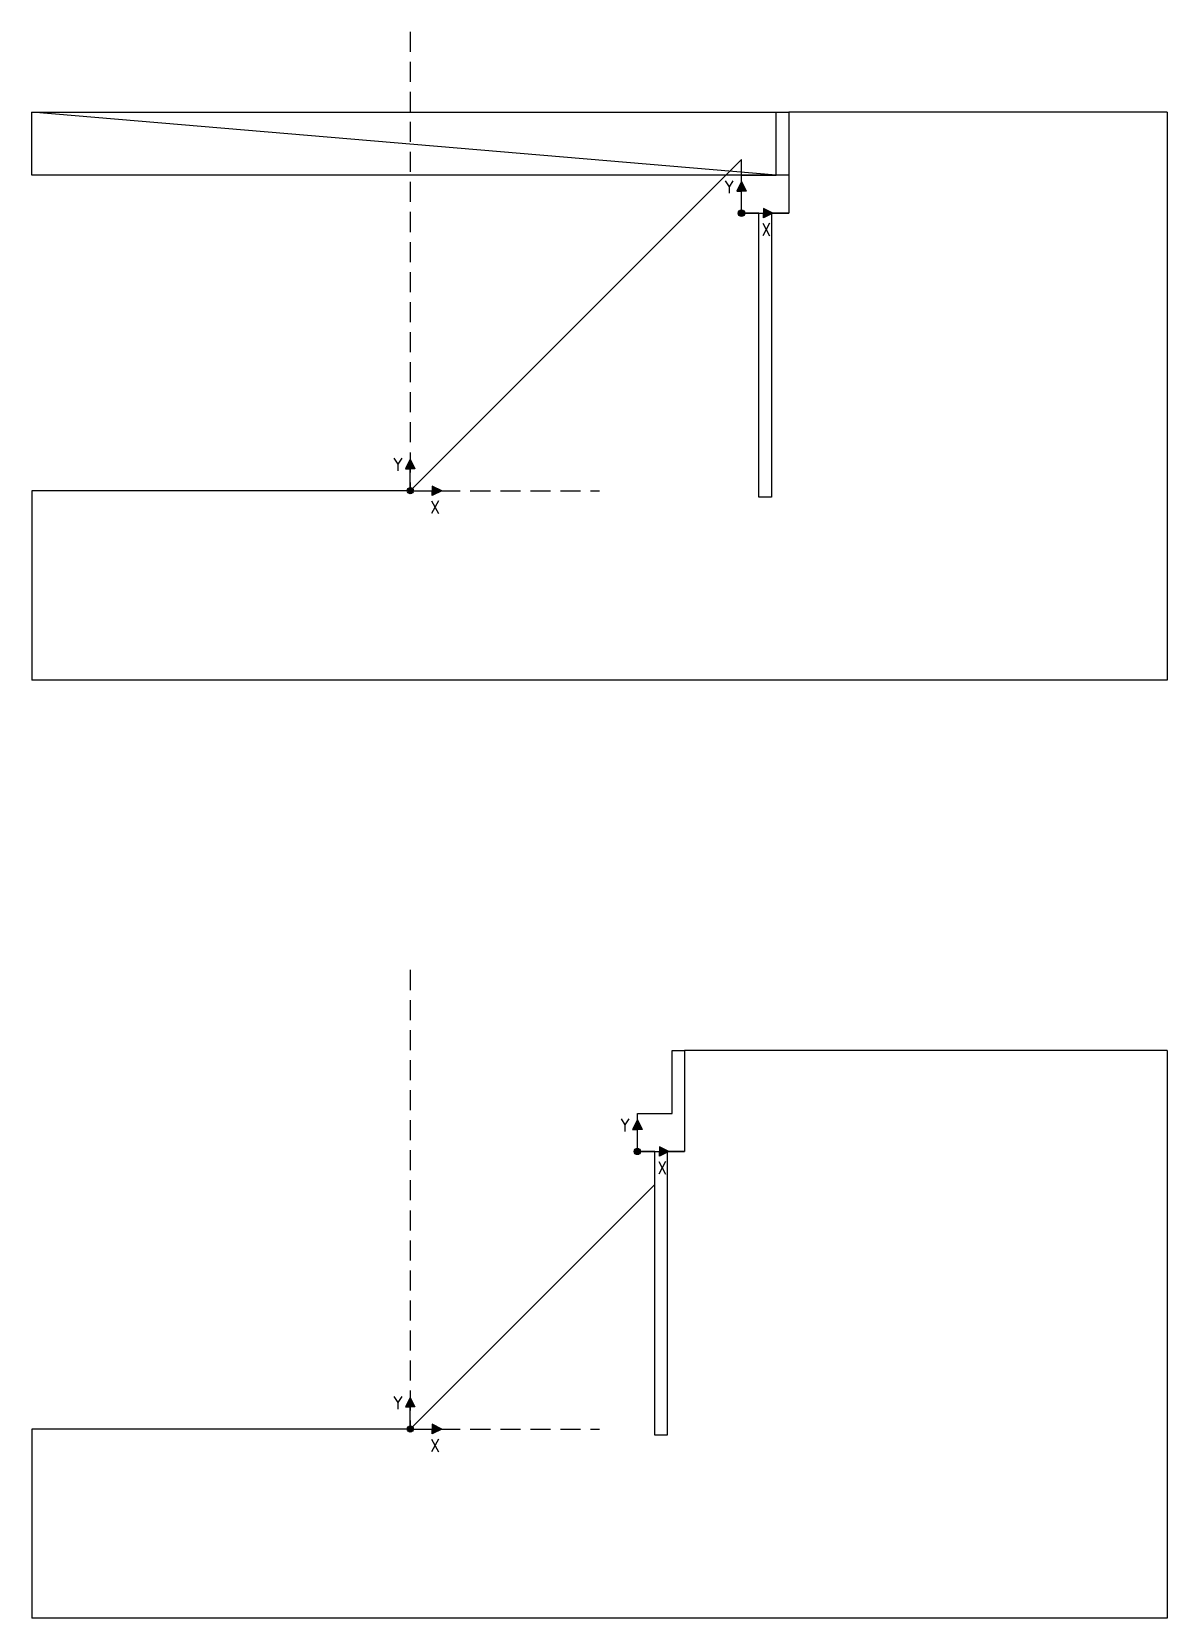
# Model space of a CAD drawing. Header units: millimetres. Extents: x -137513 to 317531, y -53692 to 125625.
# Drawn here: x -137513 to -101513, y -30299 to 20000 of the extents above; entities that cross this region are included whole.
import ezdxf

# ---------------------------------------------------------------- set-up
doc = ezdxf.new("R2010")
doc.units = ezdxf.units.MM
doc.linetypes.add('DASHED', pattern=[19.05, 12.7, -6.35])
for name, color, linetype in [('01', 1, 'Continuous'), ('04', 4, 'Continuous'), ('05', 5, 'Continuous'), ('09', 9, 'Continuous'), ('Coordinates_03', 3, 'Continuous'), ('Coordinates_06', 6, 'Continuous')]:
    doc.layers.add(name, color=color, linetype=linetype)
doc.styles.add('Romans', font='romans.shx', dxfattribs={"width": 0.9, "height": 400})

msp = doc.modelspace()

# ---------------------------------------------------------------- texts
at = {"layer": 'Coordinates_03', "style": 'Romans', "width": 0.9}
for s, p in [('Y', (-115543.3, 14877.1)), ('X', (-114381.7, 13527)), ('Y', (-118843.3, -14869)), ('X', (-117681.7, -16219.1))]:
    msp.add_text(s, height=400, dxfattribs=at).set_placement(p)
at = {"layer": 'Coordinates_06', "style": 'Romans', "width": 0.9}
for s, p in [('Y', (-126043.3, 6077.1)), ('X', (-124881.7, 4727)), ('Y', (-126043.3, -23669)), ('X', (-124881.7, -25019.1))]:
    msp.add_text(s, height=400, dxfattribs=at).set_placement(p)

# ---------------------------------------------------------------- hatches: boundary and pattern name
at = {"layer": 'Coordinates_03', "transparency": 33554534}
h = msp.add_hatch(color=256, dxfattribs=at)
h.dxf.hatch_style = 1
h.paths.add_polyline_path([(-115012.8, 15247.4), (-115162.8, 14947.4), (-115012.8, 14947.4), (-114862.8, 14947.4)])
h = msp.add_hatch(color=256, dxfattribs=at)
h.dxf.hatch_style = 1
h.paths.add_polyline_path([(-114912.8, 14247.4), (-115012.8, 14247.4), (-115012.8, 14347.4, 0.4142136), (-115112.8, 14247.4, 1)])
h = msp.add_hatch(color=256, dxfattribs=at)
h.dxf.hatch_style = 1
h.paths.add_polyline_path([(-115012.8, 14347.4), (-115012.8, 14247.4), (-114912.8, 14247.4, 0.4142136)], flags=17)
h = msp.add_hatch(color=256, dxfattribs=at)
h.dxf.hatch_style = 1
h.paths.add_polyline_path([(-114312.8, 14397.4), (-114312.8, 14247.4), (-114312.8, 14097.4), (-114012.8, 14247.4)])
h = msp.add_hatch(color=256, dxfattribs=at)
h.dxf.hatch_style = 1
h.paths.add_polyline_path([(-118312.8, -14498.7), (-118462.8, -14798.7), (-118312.8, -14798.7), (-118162.8, -14798.7)])
h = msp.add_hatch(color=256, dxfattribs=at)
h.dxf.hatch_style = 1
h.paths.add_polyline_path([(-118212.8, -15498.7), (-118312.8, -15498.7), (-118312.8, -15398.7, 0.4142136), (-118412.8, -15498.7, 1)])
h = msp.add_hatch(color=256, dxfattribs=at)
h.dxf.hatch_style = 1
h.paths.add_polyline_path([(-118312.8, -15398.7), (-118312.8, -15498.7), (-118212.8, -15498.7, 0.4142136)], flags=17)
h = msp.add_hatch(color=256, dxfattribs=at)
h.dxf.hatch_style = 1
h.paths.add_polyline_path([(-117612.8, -15348.7), (-117612.8, -15498.7), (-117612.8, -15648.7), (-117312.8, -15498.7)])
at = {"layer": 'Coordinates_06', "transparency": 33554534}
h = msp.add_hatch(color=256, dxfattribs=at)
h.dxf.hatch_style = 1
h.paths.add_polyline_path([(-125512.8, 6447.4), (-125662.8, 6147.4), (-125512.8, 6147.4), (-125362.8, 6147.4)])
h = msp.add_hatch(color=256, dxfattribs=at)
h.dxf.hatch_style = 1
h.paths.add_polyline_path([(-125412.8, 5447.4), (-125512.8, 5447.4), (-125512.8, 5547.4, 0.4142136), (-125612.8, 5447.4, 1)])
h = msp.add_hatch(color=256, dxfattribs=at)
h.dxf.hatch_style = 1
h.paths.add_polyline_path([(-125512.8, 5547.4), (-125512.8, 5447.4), (-125412.8, 5447.4, 0.4142136)], flags=17)
h = msp.add_hatch(color=256, dxfattribs=at)
h.dxf.hatch_style = 1
h.paths.add_polyline_path([(-124812.8, 5597.4), (-124812.8, 5447.4), (-124812.8, 5297.4), (-124512.8, 5447.4)])
h = msp.add_hatch(color=256, dxfattribs=at)
h.dxf.hatch_style = 1
h.paths.add_polyline_path([(-125512.8, -23298.7), (-125662.8, -23598.7), (-125512.8, -23598.7), (-125362.8, -23598.7)])
h = msp.add_hatch(color=256, dxfattribs=at)
h.dxf.hatch_style = 1
h.paths.add_polyline_path([(-125412.8, -24298.7), (-125512.8, -24298.7), (-125512.8, -24198.7, 0.4142136), (-125612.8, -24298.7, 1)])
h = msp.add_hatch(color=256, dxfattribs=at)
h.dxf.hatch_style = 1
h.paths.add_polyline_path([(-125512.8, -24198.7), (-125512.8, -24298.7), (-125412.8, -24298.7, 0.4142136)], flags=17)
h = msp.add_hatch(color=256, dxfattribs=at)
h.dxf.hatch_style = 1
h.paths.add_polyline_path([(-124812.8, -24148.7), (-124812.8, -24298.7), (-124812.8, -24448.7), (-124512.8, -24298.7)])

# ---------------------------------------------------------------- linework, layer by layer
at = {"layer": '01'}
msp.add_line((-113912.8, 15447.4), (-137512.8, 17447.4), dxfattribs=at)
msp.add_lwpolyline([(-113512.8, 15447.4), (-137512.8, 15447.4), (-137512.8, 17447.4), (-113512.8, 17447.4)], close=True, dxfattribs=at)
at = {"layer": '04'}
for p, q in [((-101512.8, 17447.4), (-113512.8, 17447.4)), ((-101512.8, 17447.4), (-101512.8, -552.6)), ((-115012.8, 15947.4), (-125512.8, 5447.4)), ((-115012.8, 15447.4), (-115012.8, 15947.4)), ((-125512.8, 5447.4), (-137512.8, 5447.4)), ((-137512.8, 5447.4), (-137512.8, -552.6)), ((-101512.8, -552.6), (-137512.8, -552.6)), ((-101512.8, -12298.7), (-116812.8, -12298.7)), ((-101512.8, -12298.7), (-101512.8, -30298.7)), ((-117762.8, -16548.7), (-125512.8, -24298.7)), ((-125512.8, -24298.7), (-137512.8, -24298.7)), ((-137512.8, -24298.7), (-137512.8, -30298.7)), ((-101512.8, -30298.7), (-137512.8, -30298.7))]:
    msp.add_line(p, q, dxfattribs=at)
at = {"layer": '05'}
for points in [[(-114062.8, 14247.4), (-114062.8, 5247.4), (-114462.8, 5247.4), (-114462.8, 14247.4), (-115012.8, 14247.4), (-115012.8, 15447.4), (-113912.8, 15447.4), (-113912.8, 17447.4), (-113512.8, 17447.4), (-113512.8, 14247.4), (-114062.8, 14247.4), (-113512.8, 14247.4)], [(-117362.8, -15498.7), (-117362.8, -24498.7), (-117762.8, -24498.7), (-117762.8, -15498.7), (-118312.8, -15498.7), (-118312.8, -14298.7), (-117212.8, -14298.7), (-117212.8, -12298.7), (-116812.8, -12298.7), (-116812.8, -15498.7), (-117362.8, -15498.7), (-116812.8, -15498.7)]]:
    msp.add_lwpolyline(points, dxfattribs=at)
at = {"layer": '09', "linetype": 'DASHED', "ltscale": 50}
for p, q in [((-125512.8, 20000), (-125512.8, 5447.4)), ((-125512.8, 5447.4), (-119512.8, 5447.4)), ((-125512.8, -9746.1), (-125512.8, -24298.7)), ((-125512.8, -24298.7), (-119512.8, -24298.7))]:
    msp.add_line(p, q, dxfattribs=at)
at = {"layer": 'Coordinates_03'}
for p, q in [((-115012.8, 15247.4), (-115162.8, 14947.4)), ((-115012.8, 15247.4), (-114862.8, 14947.4)), ((-115162.8, 14947.4), (-115012.8, 14947.4)), ((-115012.8, 14247.4), (-115012.8, 14947.4)), ((-114862.8, 14947.4), (-115012.8, 14947.4)), ((-115012.8, 14247.4), (-114312.8, 14247.4)), ((-114012.8, 14247.4), (-114312.8, 14397.4)), ((-114312.8, 14397.4), (-114312.8, 14247.4)), ((-114012.8, 14247.4), (-114312.8, 14097.4)), ((-114312.8, 14097.4), (-114312.8, 14247.4)), ((-118312.8, -14498.7), (-118462.8, -14798.7)), ((-118312.8, -14498.7), (-118162.8, -14798.7)), ((-118462.8, -14798.7), (-118312.8, -14798.7)), ((-118312.8, -15498.7), (-118312.8, -14798.7)), ((-118162.8, -14798.7), (-118312.8, -14798.7)), ((-118312.8, -15498.7), (-117612.8, -15498.7)), ((-117312.8, -15498.7), (-117612.8, -15348.7)), ((-117612.8, -15348.7), (-117612.8, -15498.7)), ((-117312.8, -15498.7), (-117612.8, -15648.7)), ((-117612.8, -15648.7), (-117612.8, -15498.7))]:
    msp.add_line(p, q, dxfattribs=at)
for centre in [(-115012.8, 14247.4), (-118312.8, -15498.7)]:
    msp.add_circle(centre, 100, dxfattribs=at)
at = {"layer": 'Coordinates_06'}
for p, q in [((-125512.8, 6447.4), (-125662.8, 6147.4)), ((-125662.8, 6147.4), (-125512.8, 6147.4)), ((-125512.8, 6447.4), (-125362.8, 6147.4)), ((-125512.8, 5447.4), (-125512.8, 6147.4)), ((-125362.8, 6147.4), (-125512.8, 6147.4)), ((-124512.8, 5447.4), (-124812.8, 5597.4)), ((-124812.8, 5597.4), (-124812.8, 5447.4)), ((-125512.8, 5447.4), (-124812.8, 5447.4)), ((-124512.8, 5447.4), (-124812.8, 5297.4)), ((-124812.8, 5297.4), (-124812.8, 5447.4)), ((-125512.8, -23298.7), (-125662.8, -23598.7)), ((-125662.8, -23598.7), (-125512.8, -23598.7)), ((-125512.8, -23298.7), (-125362.8, -23598.7)), ((-125512.8, -24298.7), (-125512.8, -23598.7)), ((-125362.8, -23598.7), (-125512.8, -23598.7)), ((-125512.8, -24298.7), (-124812.8, -24298.7)), ((-124512.8, -24298.7), (-124812.8, -24148.7)), ((-124812.8, -24148.7), (-124812.8, -24298.7)), ((-124512.8, -24298.7), (-124812.8, -24448.7)), ((-124812.8, -24448.7), (-124812.8, -24298.7))]:
    msp.add_line(p, q, dxfattribs=at)
for centre in [(-125512.8, 5447.4), (-125512.8, -24298.7)]:
    msp.add_circle(centre, 100, dxfattribs=at)

msp.set_redraw_order([(e.dxf.handle, doc.entitydb.next_handle()) for e in msp.query("TEXT MTEXT ATTDEF DIMENSION ARC_DIMENSION")])  # texts and dimensions are drawn at this point

doc.saveas('drawing.dxf')
